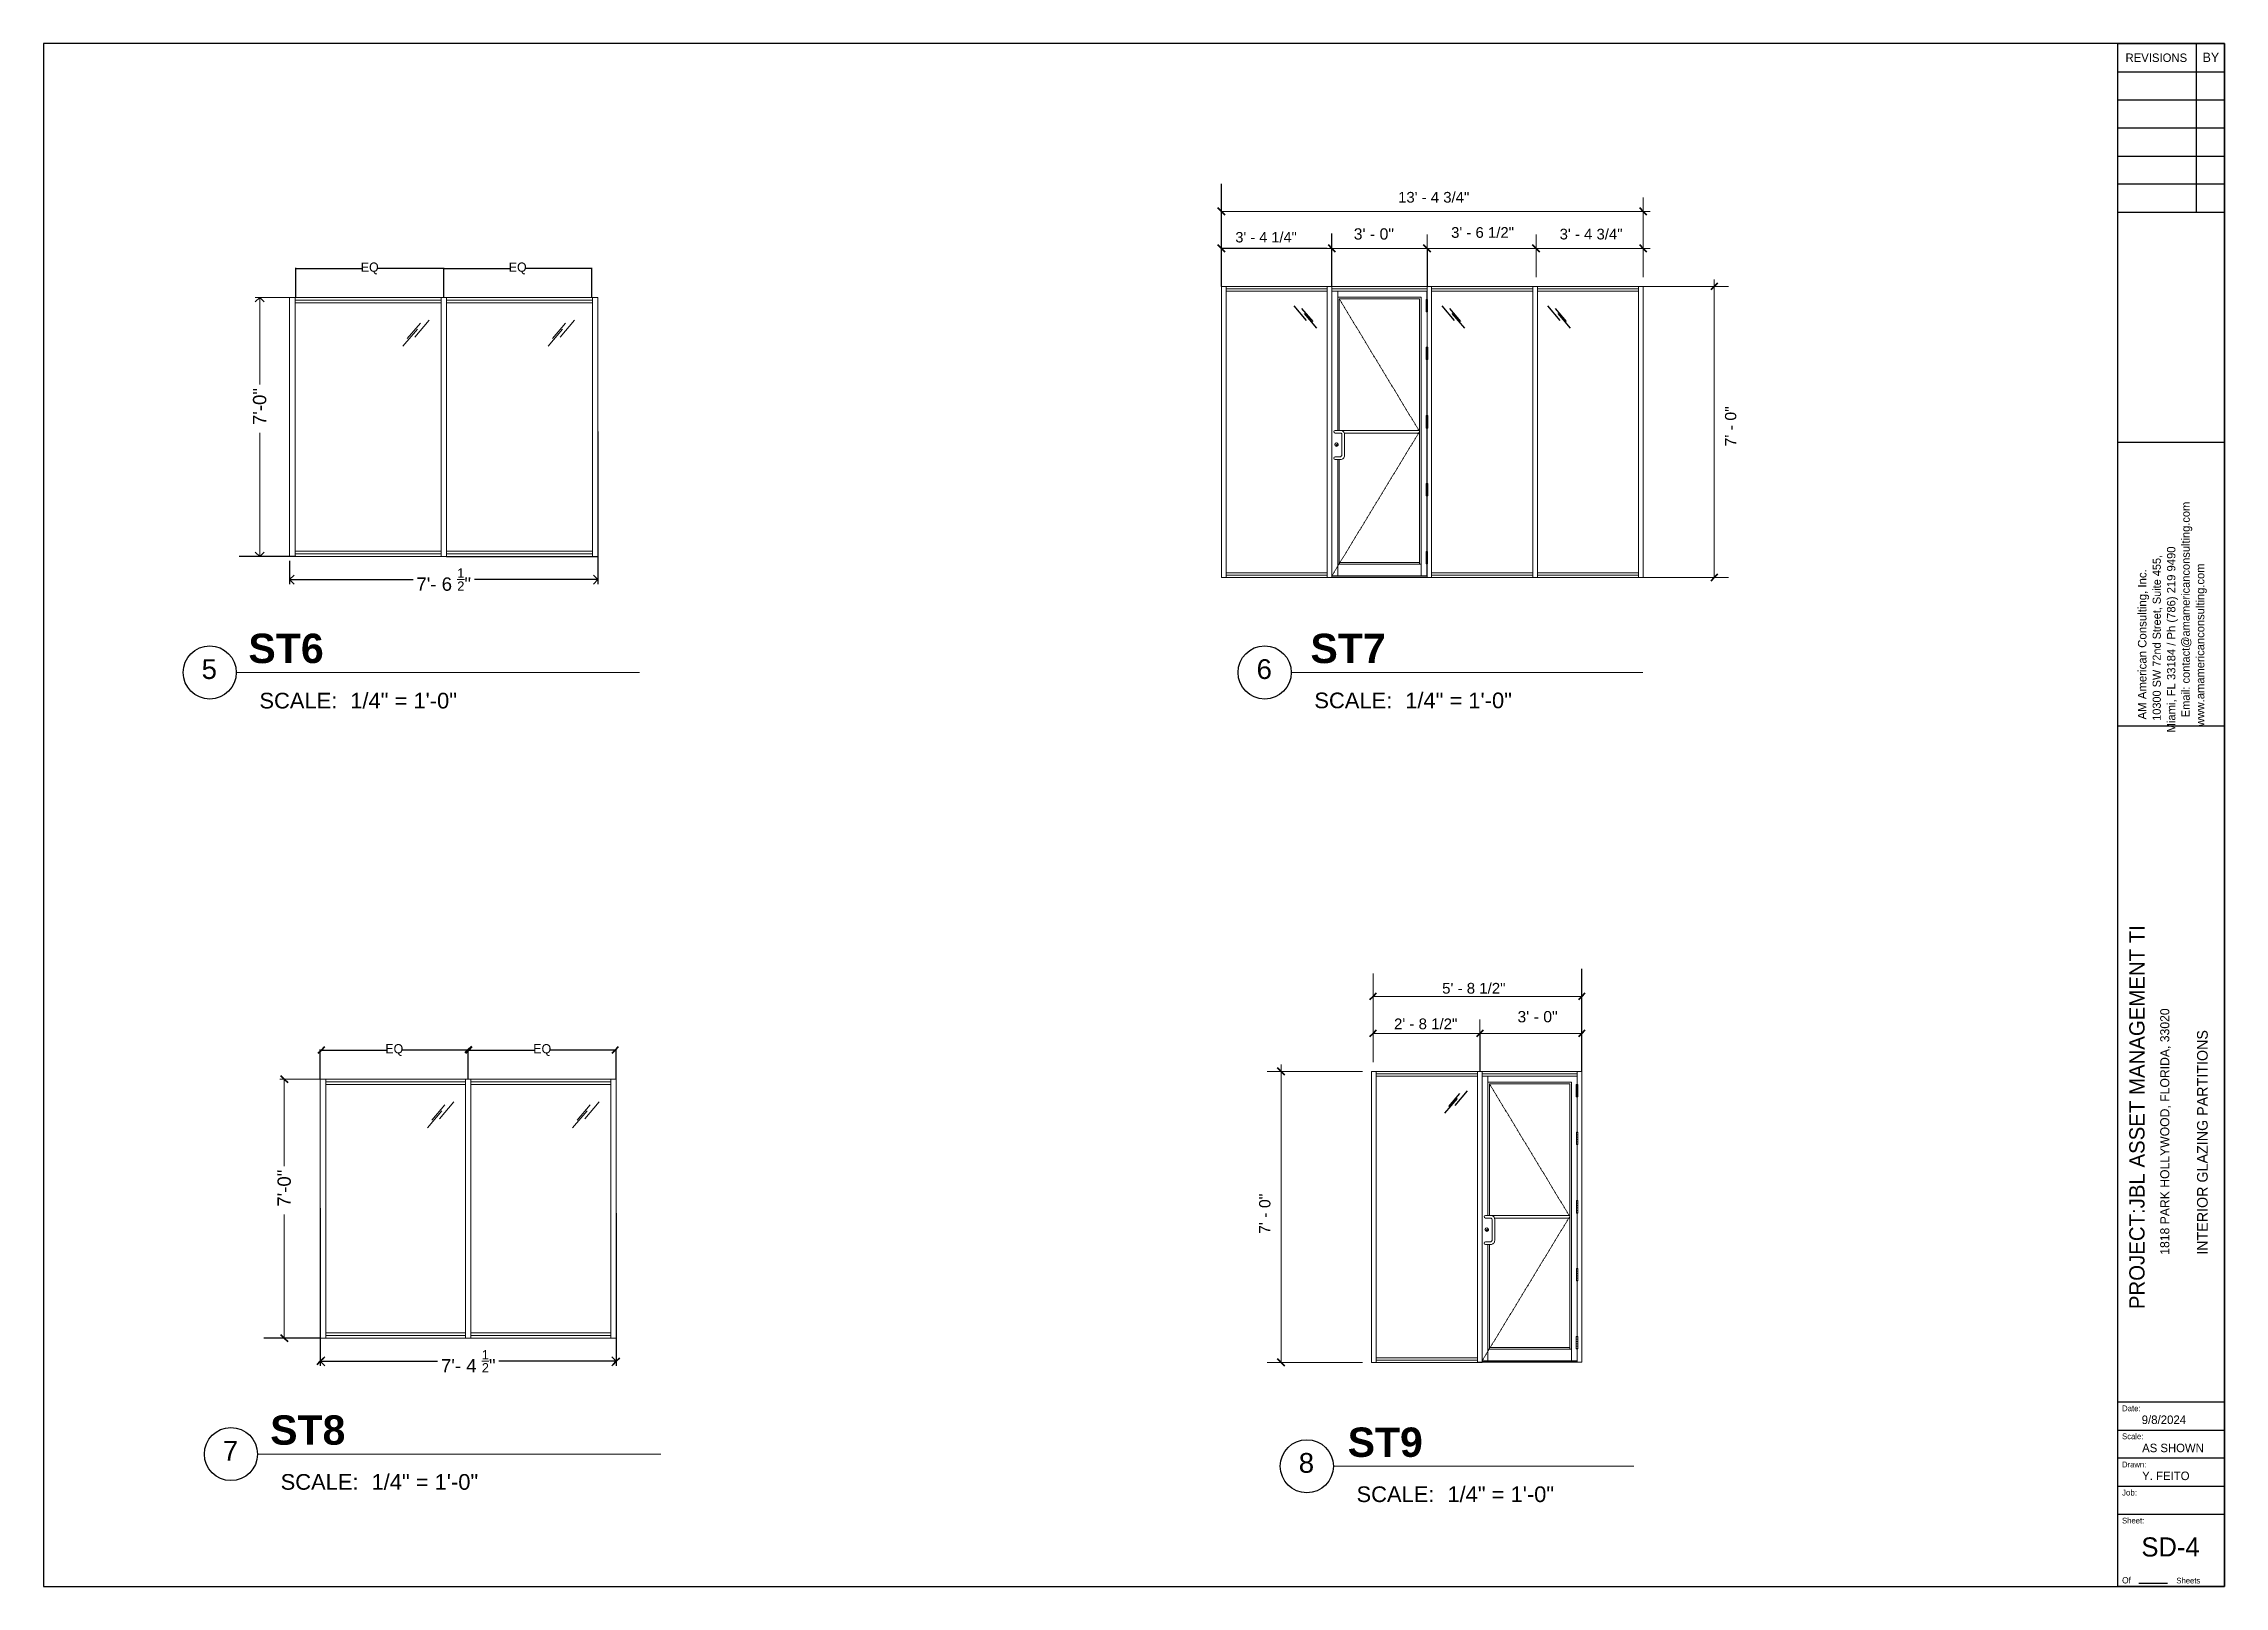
# Model space of a CAD drawing. Header units: inches. Extents: x -6061 to 13621, y -296 to 7483.
# Drawn here: x 8507 to 9214, y 4625 to 5125 of the extents above; entities that cross this region are included whole.
import ezdxf

# ---------------------------------------------------------------- set-up
doc = ezdxf.new("R2010")
doc.units = ezdxf.units.IN
doc.header["$MEASUREMENT"] = 0
doc.linetypes.add('HIDDEN', pattern=[0.375, 0.25, -0.125])
doc.layers.get('0').update_dxf_attribs({"linetype": 'CONTINUOUS'})
doc.layers.get('Defpoints').update_dxf_attribs({"color": 6, "linetype": 'CONTINUOUS', "lineweight": 15})
doc.styles.add('Arial$001H0', font='arial.ttf')
doc.styles.add('Arial$101H0', font='arialbd.ttf')
doc.styles.add('CIDFont+F1$001H0', font='')
doc.styles.add('CIDFont+F2$001H0', font='')
doc.styles.add('stylus', font='arial.ttf')
doc.styles.get('CIDFont+F1$001H0').set_extended_font_data('CIDFont+F1')
doc.styles.get('CIDFont+F2$001H0').set_extended_font_data('CIDFont+F2')
doc.dimstyles.new('_AA -Arch$0', dxfattribs={"dimtxt": 0.08, "dimasz": 0.1, "dimexe": 0.05, "dimexo": 0.1, "dimgap": 0.03, "dimtad": 1, "dimdec": 4, "dimzin": 3, "dimdsep": 46, "dimlunit": 5, "dimtxsty": 'stylus', "dimblk": 'ARCHTICK', "dimcen": 0.084, "dimclrd": 256, "dimclre": 256, "dimclrt": 7, "dimazin": 2, "dimtfac": 0.9, "dimtdec": 4, "dimtmove": 0, "dimatfit": 2, "dimfxl": 0.8, "dimfrac": 1, "dimtzin": 11, "dimarcsym": 0})
doc.dimstyles.get("Standard").update_dxf_attribs({"dimtxt": 0.18, "dimasz": 0.18, "dimexe": 0.18, "dimexo": 0.0625, "dimgap": 0.0625, "dimtad": 0, "dimtih": 1, "dimtoh": 1, "dimdec": 4, "dimzin": 0, "dimdsep": 46, "dimtxsty": 'Standard', "dimcen": 0.09, "dimadec": 0, "dimazin": 0, "dimtfac": 1, "dimtdec": 4, "dimtofl": 0, "dimtmove": 0, "dimatfit": 3, "dimfxl": 1, "dimtolj": 1, "dimtzin": 0, "dimlwd": -1, "dimlwe": -1, "dimarcsym": 0})

msp = doc.modelspace()

# ---------------------------------------------------------------- texts
at = {"color": 7, "true_color": 0x000007}
for s, height, style, p in [('REVISIONS', 2.745462, 'CIDFont+F1$001H0', (9182.24589, 5119.54394)), ('BY', 3.001664, 'CIDFont+F1$001H0', (9207.26615, 5119.54394)), ('13\' - 4 3/4"', 3.4665915, 'Arial$001H0', (8946.26017, 5073.92283)), ('3\' - 0"', 3.667117, 'Arial$001H0', (8931.87614, 5061.92339)), ('3\' - 6 1/2"', 3.4665915, 'Arial$001H0', (8963.45879, 5062.5007)), ('3\' - 4 3/4"', 3.4665915, 'Arial$001H0', (8998.66425, 5061.97014)), ('3\' - 4 1/4"', 3.3844646, 'Arial$001H0', (8893.47219, 5060.99859)), ('ST6', 9.540393, 'Arial$101H0', (8573.29229, 4924.56666)), ('ST7', 9.52052, 'Arial$101H0', (8917.83519, 4924.56666)), ('5', 6.40061, 'Arial$001H0', (8558.12506, 4919.41363)), ('6', 6.40061, 'Arial$001H0', (8900.35601, 4919.41363)), ('SCALE:', 5.086183, 'Arial$001H0', (8576.87051, 4909.84926)), ('1/4" = 1\'-0"', 5.0830544, 'Arial$001H0', (8606.34381, 4909.84926)), ('SCALE:', 5.086183, 'Arial$001H0', (8919.10167, 4909.91002)), ('1/4" = 1\'-0"', 5.0830544, 'Arial$001H0', (8948.57497, 4909.91002)), ('5\' - 8 1/2"', 3.4905041, 'Arial$001H0', (8960.55509, 4817.35)), ('3\' - 0"', 3.667117, 'Arial$001H0', (8984.98465, 4808.05313)), ('2\' - 8 1/2"', 3.4905041, 'Arial$001H0', (8944.94179, 4805.79791)), ('Date:', 1.885676, 'CIDFont+F1$001H0', (9181.11689, 4681.88696)), ('ST8', 9.52052, 'Arial$101H0', (8580.36901, 4671.04555)), ('ST9', 9.52052, 'Arial$101H0', (8929.89526, 4667.1003)), ('9/8/2024', 2.76745, 'CIDFont+F1$001H0', (9187.48754, 4677.75746)), ('7', 6.40061, 'Arial$001H0', (8565.01233, 4665.89252)), ('Scale:', 1.867076, 'CIDFont+F1$001H0', (9181.11689, 4672.83219)), ('AS SHOWN', 2.746002, 'CIDFont+F1$001H0', (9187.64579, 4668.62432)), ('8', 6.40061, 'Arial$001H0', (8914.0389, 4661.94727)), ('Drawn:', 1.858902, 'CIDFont+F1$001H0', (9181.11689, 4663.69799)), ('Y. FEITO', 2.758454, 'CIDFont+F1$001H0', (9187.64579, 4659.56935)), ('SCALE:', 5.086183, 'Arial$001H0', (8583.75786, 4656.43857)), ('1/4" = 1\'-0"', 5.0830544, 'Arial$001H0', (8613.23115, 4656.43857)), ('SCALE:', 5.086183, 'Arial$001H0', (8932.78456, 4652.44366)), ('1/4" = 1\'-0"', 5.0830544, 'Arial$001H0', (8962.25786, 4652.44366)), ('Job:', 1.920118, 'CIDFont+F1$001H0', (9181.11689, 4654.5638)), ('Sheet:', 1.863512, 'CIDFont+F1$001H0', (9181.11689, 4645.50903)), ('SD-4', 6.197286, 'CIDFont+F1$001H0', (9187.40065, 4634.78733)), ('Of', 2.05, 'CIDFont+F1$001H0', (9181.11689, 4626.04923)), ('Sheets', 1.85793, 'CIDFont+F1$001H0', (9198.74999, 4626.04923))]:
    msp.add_text(s, height=height, dxfattribs=dict(at, style=style)).set_placement(p)
for s, height, style, p in [('7\' - 0"', 3.667117, 'Arial$001H0', (9055.97658, 4994.83027)), ('PROJECT:JBL ASSET MANAGEMENT TI', 4.9446233, 'CIDFont+F1$001H0', (9188.41489, 4715.02268)), ('1818 PARK HOLLYWOOD, FLORIDA, 33020', 2.954715, 'CIDFont+F1$001H0', (9196.4576, 4732.64291)), ('INTERIOR GLAZING PARTITIONS', 3.4665729, 'CIDFont+F1$001H0', (9208.91168, 4732.63978)), ('7\' - 0"', 3.667117, 'Arial$001H0', (8904.84521, 4739.41929))]:
    msp.add_text(s, height=height, rotation=90, dxfattribs=dict(at, style=style)).set_placement(p)
at = {"color": 146, "true_color": 0x105689, "style": 'CIDFont+F2$001H0'}
for s, height, p in [('Email: contact@amamericanconsulting.com', 2.6856395, (9203.0812, 4906.98903)), ('          10300 SW 72nd Street, Suite 455,', 2.6511926, (9193.6954, 4895.99888)), ('      Miami, FL 33184 / Ph (786) 219 9490', 2.7228606, (9198.4235, 4895.99888)), ('          AM American Consulting, Inc.', 2.766954, (9189.03892, 4895.99888)), ('        www.amamericanconsulting.com', 2.7028453, (9207.8068, 4895.99888))]:
    msp.add_text(s, height=height, rotation=90, dxfattribs=at).set_placement(p)
at = {"lineweight": 5, "char_height": 4.32, "attachment_point": 5, "rotation": 90, "style": 'stylus'}
for insert in [(8576.95907, 5007.76988), (8584.91955, 4754.24877)]:
    msp.add_mtext('7\'-0"', dxfattribs=dict(at, insert=insert))

# ---------------------------------------------------------------- blocks, each defined once
blk = doc.blocks.new('_Open90')
at = {"color": 0, "linetype": 'ByBlock', "lineweight": -2}
for p, q in [((0, 0), (-1, 0)), ((-0.5, 0.5), (0, 0)), ((0, 0), (-0.5, -0.5))]:
    blk.add_line(p, q, dxfattribs=at)
blk = doc.blocks.new('*D96')
at = {"linetype": 'ByBlock', "lineweight": -2, "transparency": 16777216}
for p, q in [((8596.62, 4747.78), (8596.62, 4696.67)), ((8692.62, 4746.17), (8692.62, 4696.67)), ((8599.5, 4698.11), (8634.68, 4698.11)), ((8689.74, 4698.11), (8654.57, 4698.11))]:
    blk.add_line(p, q, dxfattribs=at)
at = {"layer": 'Defpoints', "color": 0, "transparency": 16777216}
for p in [(8596.62, 4749.22), (8692.62, 4747.61), (8692.62, 4698.11)]:
    blk.add_point(p, dxfattribs=at)
at = {"lineweight": -2, "transparency": 16777216, "xscale": 2.88, "yscale": 2.88, "zscale": 2.88, "rotation": 180}
blk.add_blockref('_Open90', (8596.62, 4698.11), dxfattribs=at)
at = {"lineweight": -2, "transparency": 16777216, "xscale": 2.88, "yscale": 2.88, "zscale": 2.88}
blk.add_blockref('_Open90', (8692.62, 4698.11), dxfattribs=at)
at = {"color": 7, "lineweight": 5, "transparency": 16777216, "insert": (8644.62, 4698.11), "char_height": 4.32, "attachment_point": 5, "style": 'stylus'}
blk.add_mtext('7\'- 4 {\\H0.7x;\\S1/2;}"', dxfattribs=at)
blk = doc.blocks.new('_CLOSEDFILLED')
at = {"color": 0, "lineweight": -2, "true_color": 0x000000}
blk.add_line((-1, 0), (-2, 0), dxfattribs=at)
blk.add_solid([(-1, 0.2), (0, 0), (-1, 0.2), (-1, -0.2)], dxfattribs=at)
blk = doc.blocks.new('*D86')
at = {"color": 0, "transparency": 16777216}
for p, q in [((8596.62, 4789.68), (8596.62, 4799.24)), ((8596.8, 4799.06), (8618.06, 4799.06)), ((8644.44, 4799.06), (8623.19, 4799.06)), ((8644.62, 4789.68), (8644.62, 4799.24))]:
    blk.add_line(p, q, dxfattribs=at)
at = {"layer": 'Defpoints', "color": 0, "transparency": 16777216}
for p in [(8644.62, 4799.06), (8596.62, 4789.61), (8644.62, 4789.61)]:
    blk.add_point(p, dxfattribs=at)
at = {"color": 0, "transparency": 16777216, "xscale": 0.18, "yscale": 0.18, "zscale": 0.18, "rotation": 180}
blk.add_blockref('_CLOSEDFILLED', (8596.62, 4799.06), dxfattribs=at)
at = {"color": 0, "transparency": 16777216, "xscale": 0.18, "yscale": 0.18, "zscale": 0.18}
blk.add_blockref('_CLOSEDFILLED', (8644.62, 4799.06), dxfattribs=at)
at = {"color": 0, "lineweight": 5, "transparency": 16777216, "insert": (8620.62, 4799.06), "char_height": 3, "attachment_point": 5}
blk.add_mtext('EQ', dxfattribs=at)
blk = doc.blocks.new('*D87')
at = {"color": 0, "transparency": 16777216}
for p, q in [((8644.62, 4789.68), (8644.62, 4799.24)), ((8644.8, 4799.06), (8666.06, 4799.06)), ((8692.44, 4799.06), (8671.19, 4799.06)), ((8692.62, 4789.68), (8692.62, 4799.24))]:
    blk.add_line(p, q, dxfattribs=at)
at = {"layer": 'Defpoints', "color": 0, "transparency": 16777216}
for p in [(8692.62, 4799.06), (8644.62, 4789.61), (8692.62, 4789.61)]:
    blk.add_point(p, dxfattribs=at)
at = {"color": 0, "transparency": 16777216, "xscale": 0.18, "yscale": 0.18, "zscale": 0.18, "rotation": 180}
blk.add_blockref('_CLOSEDFILLED', (8644.62, 4799.06), dxfattribs=at)
at = {"color": 0, "transparency": 16777216, "xscale": 0.18, "yscale": 0.18, "zscale": 0.18}
blk.add_blockref('_CLOSEDFILLED', (8692.62, 4799.06), dxfattribs=at)
at = {"color": 0, "lineweight": 5, "transparency": 16777216, "insert": (8668.62, 4799.06), "char_height": 3, "attachment_point": 5}
blk.add_mtext('EQ', dxfattribs=at)
blk = doc.blocks.new('*D97')
at = {"linetype": 'ByBlock', "lineweight": -2, "transparency": 16777216}
for p, q in [((8686.66, 4999.69), (8686.66, 4950.19)), ((8586.66, 4957.68), (8586.66, 4950.19)), ((8589.54, 4951.63), (8626.72, 4951.63)), ((8683.78, 4951.63), (8646.61, 4951.63))]:
    blk.add_line(p, q, dxfattribs=at)
at = {"layer": 'Defpoints', "color": 0, "transparency": 16777216}
for p in [(8686.66, 5001.13), (8586.66, 4959.12), (8686.66, 4951.63)]:
    blk.add_point(p, dxfattribs=at)
at = {"lineweight": -2, "transparency": 16777216, "xscale": 2.88, "yscale": 2.88, "zscale": 2.88, "rotation": 180}
blk.add_blockref('_Open90', (8586.66, 4951.63), dxfattribs=at)
at = {"lineweight": -2, "transparency": 16777216, "xscale": 2.88, "yscale": 2.88, "zscale": 2.88}
blk.add_blockref('_Open90', (8686.66, 4951.63), dxfattribs=at)
at = {"color": 7, "lineweight": 5, "transparency": 16777216, "insert": (8636.66, 4951.63), "char_height": 4.32, "attachment_point": 5, "style": 'stylus'}
blk.add_mtext('7\'- 6 {\\H0.7x;\\S1/2;}"', dxfattribs=at)
blk = doc.blocks.new('*D88')
at = {"color": 0, "transparency": 16777216}
for p, q in [((8588.66, 5043.2), (8588.66, 5052.76)), ((8588.84, 5052.58), (8610.1, 5052.58)), ((8636.48, 5052.58), (8615.23, 5052.58)), ((8636.66, 5043.2), (8636.66, 5052.76))]:
    blk.add_line(p, q, dxfattribs=at)
at = {"layer": 'Defpoints', "color": 0, "transparency": 16777216}
for p in [(8636.66, 5052.58), (8588.66, 5043.13), (8636.66, 5043.13)]:
    blk.add_point(p, dxfattribs=at)
at = {"color": 0, "transparency": 16777216, "xscale": 0.18, "yscale": 0.18, "zscale": 0.18, "rotation": 180}
blk.add_blockref('_CLOSEDFILLED', (8588.66, 5052.58), dxfattribs=at)
at = {"color": 0, "transparency": 16777216, "xscale": 0.18, "yscale": 0.18, "zscale": 0.18}
blk.add_blockref('_CLOSEDFILLED', (8636.66, 5052.58), dxfattribs=at)
at = {"color": 0, "lineweight": 5, "transparency": 16777216, "insert": (8612.66, 5052.58), "char_height": 3, "attachment_point": 5}
blk.add_mtext('EQ', dxfattribs=at)
blk = doc.blocks.new('*D89')
at = {"color": 0, "transparency": 16777216}
for p, q in [((8636.66, 5043.2), (8636.66, 5052.76)), ((8636.84, 5052.58), (8658.1, 5052.58)), ((8684.48, 5052.58), (8663.23, 5052.58)), ((8684.66, 5043.2), (8684.66, 5052.76))]:
    blk.add_line(p, q, dxfattribs=at)
at = {"layer": 'Defpoints', "color": 0, "transparency": 16777216}
for p in [(8684.66, 5052.58), (8636.66, 5043.13), (8684.66, 5043.13)]:
    blk.add_point(p, dxfattribs=at)
at = {"color": 0, "transparency": 16777216, "xscale": 0.18, "yscale": 0.18, "zscale": 0.18, "rotation": 180}
blk.add_blockref('_CLOSEDFILLED', (8636.66, 5052.58), dxfattribs=at)
at = {"color": 0, "transparency": 16777216, "xscale": 0.18, "yscale": 0.18, "zscale": 0.18}
blk.add_blockref('_CLOSEDFILLED', (8684.66, 5052.58), dxfattribs=at)
at = {"color": 0, "lineweight": 5, "transparency": 16777216, "insert": (8660.66, 5052.58), "char_height": 3, "attachment_point": 5}
blk.add_mtext('EQ', dxfattribs=at)
blk = doc.blocks.new('dr')
at = {"lineweight": 5}
for p, q in [((9243.27, 4083.86), (9277.15, 4083.86)), ((9243.27, 4083.86), (9243.27, 3989.51)), ((9244.77, 4083.86), (9244.77, 3989.51)), ((9244.77, 4082.36), (9275.65, 4082.36)), ((9244.77, 4082.36), (9275.65, 4082.36)), ((9247.19, 4079.82), (9247.19, 4037.17)), ((9275.86, 4079.65), (9275.35, 4079.65)), ((9275.86, 4079.65), (9275.86, 4075.62)), ((9275.9, 4064.2), (9275.38, 4064.2)), ((9275.9, 4064.2), (9275.9, 4060.17)), ((9275.9, 4041.97), (9275.38, 4041.97)), ((9275.9, 4041.97), (9275.9, 4037.94)), ((9275.9, 4019.95), (9275.38, 4019.95)), ((9275.9, 4019.95), (9275.9, 4015.91)), ((9275.86, 3997.92), (9275.35, 3997.92)), ((9275.86, 3997.92), (9275.86, 3993.89)), ((9277.15, 3989.51), (9243.27, 3989.51)), ((9275.65, 3989.94), (9244.77, 3989.94))]:
    blk.add_line(p, q, dxfattribs=at)
at = {"color": 8, "lineweight": 5}
blk.add_line((9275.65, 4083.11), (9244.77, 4083.11), dxfattribs=at)
at = {"lineweight": 5, "extrusion": (0, 1, 0)}
for p, q in [((9244.8, 4082.29), (9275.62, 4082.29)), ((9246.68, 4037.17), (9246.68, 4082.29)), ((9275.62, 4079.65), (9275.62, 4082.29)), ((9275.65, 4064), (9275.65, 4083.86)), ((9277.15, 3989.51), (9277.15, 4083.86)), ((9246.68, 4080.36), (9273.75, 4080.36)), ((9247.19, 4079.82), (9273.23, 4079.82)), ((9273.23, 3993.8), (9273.23, 4079.82)), ((9273.75, 3990), (9273.75, 4080.36)), ((9275.35, 4079.57), (9275.86, 4079.57)), ((9275.35, 4078.8), (9275.86, 4078.8)), ((9275.86, 4078.02), (9275.35, 4078.02)), ((9275.86, 4077.25), (9275.35, 4077.25)), ((9275.86, 4076.48), (9275.35, 4076.48)), ((9275.35, 4075.71), (9275.86, 4075.71)), ((9244.8, 3990), (9244.8, 4066.64)), ((9275.38, 4064.12), (9275.9, 4064.12)), ((9275.38, 4063.35), (9275.9, 4063.35)), ((9275.9, 4062.57), (9275.38, 4062.57)), ((9275.9, 4061.8), (9275.38, 4061.8)), ((9275.9, 4061.03), (9275.38, 4061.03)), ((9275.38, 4060.26), (9275.9, 4060.26)), ((9275.62, 4041.97), (9275.62, 4059.97)), ((9275.65, 4041.97), (9275.65, 4059.97)), ((9275.38, 4041.89), (9275.9, 4041.89)), ((9275.38, 4041.12), (9275.9, 4041.12)), ((9275.9, 4040.34), (9275.38, 4040.34)), ((9275.9, 4039.57), (9275.38, 4039.57)), ((9275.9, 4038.8), (9275.38, 4038.8)), ((9275.38, 4038.03), (9275.9, 4038.03)), ((9275.62, 4019.95), (9275.62, 4037.94)), ((9275.65, 4019.95), (9275.65, 4037.94)), ((9246.68, 3990), (9246.68, 4027.73)), ((9247.19, 3993.8), (9247.19, 4027.73)), ((9275.38, 4019.86), (9275.9, 4019.86)), ((9275.38, 4019.09), (9275.9, 4019.09)), ((9275.9, 4018.32), (9275.38, 4018.32)), ((9275.9, 4017.54), (9275.38, 4017.54)), ((9275.9, 4016.77), (9275.38, 4016.77)), ((9275.38, 4016), (9275.9, 4016)), ((9275.62, 3997.92), (9275.62, 4015.91)), ((9275.65, 3997.92), (9275.65, 4015.91)), ((9275.35, 3997.83), (9275.86, 3997.83)), ((9246.68, 3993.8), (9273.75, 3993.8)), ((9247.19, 3994.34), (9273.23, 3994.34)), ((9271.11, 3993.85), (9271.11, 3993.85)), ((9275.86, 3997.06), (9275.35, 3997.06)), ((9275.86, 3996.29), (9275.35, 3996.29)), ((9275.86, 3995.52), (9275.35, 3995.52)), ((9275.35, 3994.74), (9275.86, 3994.74)), ((9275.35, 3993.97), (9275.86, 3993.97)), ((9275.62, 3990), (9275.62, 3993.89)), ((9275.65, 3989.51), (9275.65, 3993.89)), ((9244.8, 3990), (9275.62, 3990))]:
    blk.add_line(p, q, dxfattribs=at)
at = {"color": 251, "linetype": 'HIDDEN', "lineweight": 5, "true_color": 0x636466}
for q in [(9247.19, 4079.82), (9244.8, 3990)]:
    blk.add_line((9273.23, 4036.81), q, dxfattribs=at)
at = {"color": 1, "lineweight": 5}
for p, q in [((9247.59, 4037.17), (9273.23, 4037.17)), ((9248.8, 4036.31), (9273.23, 4036.31))]:
    blk.add_line(p, q, dxfattribs=at)
at = {"lineweight": 5}
blk.add_lwpolyline([(9244.77, 3989.51), (9243.27, 3989.51), (9243.27, 4083.86), (9244.77, 4083.86)], close=True, dxfattribs=at)
for points in [[(9275.86, 4075.62), (9275.35, 4075.62), (9275.35, 4079.65)], [(9275.9, 4060.17), (9275.38, 4060.17), (9275.38, 4064.2)], [(9275.9, 4037.94), (9275.38, 4037.94), (9275.38, 4041.97)], [(9275.9, 4015.91), (9275.38, 4015.91), (9275.38, 4019.95)], [(9275.86, 3993.89), (9275.35, 3993.89), (9275.35, 3997.92)]]:
    blk.add_lwpolyline(points, dxfattribs=at)
at = {"color": 1, "lineweight": 5}
blk.add_lwpolyline([(9247.59, 4037.17), (9245.87, 4037.17, 1), (9245.87, 4036.31), (9247.59, 4036.31, -0.414214), (9248.02, 4035.88), (9248.02, 4029.02), (9247.59, 4028.59), (9245.87, 4028.59, 1), (9245.87, 4027.73), (9247.59, 4027.73, 0.414214), (9248.88, 4029.02), (9248.88, 4035.88, 0.414214)], format="xyb", close=True, dxfattribs=at)
at = {"lineweight": 5}
blk.add_polyline3d([(9246.79, 4032.53, 0), (9246.75, 4032.53, 0), (9246.75, 4032.27, 0), (9246.79, 4032.27, 0)], close=True, dxfattribs=at)
for centre, radius in [((9246.28, 4032.57), 0.585), ((9246.28, 4032.57), 0.544), ((9246.28, 4032.38), 0.187)]:
    blk.add_circle(centre, radius, dxfattribs=at)
for centre, start, end in [((9246.27, 4032.36), 104.39871, 255.60129), ((9246.77, 4032.36), 284.39871, 75.60129)]:
    blk.add_arc(centre, 0.0788, start, end, dxfattribs=at)

# ---------------------------------------------------------------- dimensions: what is measured, and where the dimension line sits
at = {"lineweight": 5}
for base, p1, p2, text, dimstyle, override, picture, middle in [((8636.66351, 5052.5828), (8588.66351, 5043.13374), (8636.66351, 5043.13373), 'EQ', 'Standard', {"dimtxt": 3, "dimzin": 8, "dimtdec": 2, "dimtofl": 1, "dimtolj": 0, "dimtzin": 8}, '*D88', (8612.66351, 5052.5828)), ((8684.66351, 5052.58278), (8636.66351, 5043.13373), (8684.66351, 5043.13371), 'EQ', 'Standard', {"dimtxt": 3, "dimzin": 8, "dimtdec": 2, "dimtofl": 1, "dimtolj": 0, "dimtzin": 8}, '*D89', (8660.66351, 5052.58278)), ((8686.66347, 4951.63045), (8586.66351, 4959.11884), (8686.66347, 5001.12625), '7\'- 6 {\\H0.7x;\\S1/2;}"', '_AA -Arch$0', {"dimtxt": 0.09, "dimasz": 0.06, "dimexe": 0.03, "dimexo": 0.03, "dimtad": 0, "dimpost": '"', "dimblk1": 'Open90', "dimblk2": 'Open90', "dimsah": 1}, '*D97', (8636.66349, 4951.63045)), ((8644.624, 4799.06169), (8596.624, 4789.61264), (8644.624, 4789.61262), 'EQ', 'Standard', {"dimtxt": 3, "dimzin": 8, "dimtdec": 2, "dimtofl": 1, "dimtolj": 0, "dimtzin": 8}, '*D86', (8620.624, 4799.06169)), ((8692.624, 4799.06168), (8644.624, 4789.61262), (8692.624, 4789.6126), 'EQ', 'Standard', {"dimtxt": 3, "dimzin": 8, "dimtdec": 2, "dimtofl": 1, "dimtolj": 0, "dimtzin": 8}, '*D87', (8668.624, 4799.06168)), ((8692.62395, 4698.10934), (8596.624, 4749.21769), (8692.62395, 4747.60514), '7\'- 4 {\\H0.7x;\\S1/2;}"', '_AA -Arch$0', {"dimtxt": 0.09, "dimasz": 0.06, "dimexe": 0.03, "dimexo": 0.03, "dimtad": 0, "dimpost": '"', "dimblk1": 'Open90', "dimblk2": 'Open90', "dimsah": 1}, '*D96', (8644.62398, 4698.10934))]:
    dim = msp.add_linear_dim(base=base, p1=p1, p2=p2, text=text, dimstyle=dimstyle, override=override, dxfattribs=at)
    dim.commit()
    dim.dimension.update_dxf_attribs({"geometry": picture, "text_midpoint": middle})

# ---------------------------------------------------------------- linework, layer by layer
at = {"color": 7, "linetype": 'Continuous', "lineweight": 25, "true_color": 0x000007}
for p, q in [((9179.68701, 5125.49109), (9214.31752, 5125.49109)), ((9179.68701, 5125.49106), (9179.68701, 4625.09609)), ((9205.18331, 5125.49106), (9205.18331, 5070.84477)), ((9179.68701, 5116.35689), (9214.31752, 5116.35689)), ((9179.68701, 5107.2227), (9214.31752, 5107.2227)), ((9179.68701, 5098.16793), (9214.31752, 5098.16793)), ((9179.68701, 5089.03374), (9214.31752, 5089.03374)), ((9179.68701, 5079.97897), (9214.31752, 5079.97897)), ((9179.68701, 5070.84477), (9214.31752, 5070.84477)), ((9179.68701, 4996.2621), (9214.31752, 4996.2621)), ((9179.68701, 4996.2621), (9214.31752, 4996.2621)), ((9179.68701, 4904.20531), (9214.31752, 4904.20531)), ((9214.31752, 4684.82578), (9179.68701, 4684.82578)), ((9214.31752, 4675.69159), (9179.68701, 4675.69159)), ((9214.31752, 4666.63682), (9179.68701, 4666.63682)), ((9214.31752, 4657.50263), (9179.68701, 4657.50263)), ((9214.31752, 4648.44786), (9179.68701, 4648.44786)), ((9186.5178, 4626.12865), (9195.89028, 4626.12865))]:
    msp.add_line(p, q, dxfattribs=at)
for p, q in [((8888.95615, 5065.25722), (8888.95615, 5079.99392)), ((8888.95615, 5046.72898), (8888.95615, 5065.25722)), ((8923.26599, 5059.06291), (8888.95615, 5059.06291)), ((8924.76706, 5046.72897), (8924.76706, 5063.92093)), ((8955.64592, 5059.06291), (8955.64592, 5046.72897)), ((8588.66351, 4959.11884), (8570.35415, 4959.11884)), ((8637.53847, 4959.11881), (8686.66344, 4959.11879)), ((9005.87339, 4810.64345), (9005.87339, 4825.38015)), ((8972.81119, 4804.44915), (8972.81119, 4792.11521)), ((9005.87339, 4792.11521), (9005.87339, 4810.64345)), ((8596.624, 4705.59774), (8578.31463, 4705.59774))]:
    msp.add_line(p, q)
at = {"color": 7, "linetype": 'Continuous', "lineweight": 9, "true_color": 0x000007}
for p, q in [((9025.76666, 5071.07649), (9025.76666, 5075.56155)), ((9028.00919, 5071.07649), (8888.95616, 5071.07649)), ((9025.76666, 5071.07649), (9025.76666, 5049.69232)), ((8958.57073, 5059.06291), (8923.26599, 5059.06291)), ((8991.00738, 5059.06291), (8954.08566, 5059.06291)), ((8955.64592, 5059.06291), (8955.64592, 5063.54798)), ((8955.64592, 5059.06291), (8955.64592, 5063.54798)), ((8991.00738, 5059.06291), (8991.00738, 5063.54798)), ((8991.00738, 5059.06291), (8991.00738, 5049.69232)), ((9028.00919, 5059.06291), (8991.00738, 5059.06291)), ((9025.76666, 5059.06291), (9025.76666, 5063.54798)), ((9025.76666, 5059.06291), (9025.76666, 5049.69232)), ((9048.83272, 5046.72897), (9025.76666, 5046.72897)), ((9048.83272, 5048.97151), (9048.83272, 4952.38237)), ((9048.83272, 5046.72897), (9053.39788, 5046.72897)), ((9048.83272, 4952.37691), (9025.76666, 4952.37691)), ((9048.83272, 4952.37691), (9053.39788, 4952.37691)), ((8569.36664, 4921.52333), (8700.15443, 4921.52333)), ((8911.59759, 4921.52333), (9025.65819, 4921.52333)), ((8938.13201, 4804.44915), (8938.13201, 4823.83642)), ((8938.13201, 4804.44915), (8938.13201, 4795.07856)), ((8938.13201, 4804.44915), (8975.05373, 4804.44915)), ((8970.56866, 4804.44915), (9005.87339, 4804.44915)), ((8972.81119, 4804.44915), (8972.81119, 4808.93421)), ((8972.81119, 4804.44915), (8972.81119, 4808.93421)), ((8908.28936, 4792.11522), (8903.80429, 4792.11522)), ((8908.28936, 4794.35775), (8908.28936, 4697.76314)), ((8908.28936, 4792.11522), (8934.71922, 4792.11522)), ((8908.28936, 4697.76314), (8903.80429, 4697.76314)), ((8908.28936, 4697.76314), (8934.71922, 4697.76314)), ((8576.25392, 4668.00222), (8707.0417, 4668.00222)), ((8925.28048, 4664.05697), (9022.72138, 4664.05697))]:
    msp.add_line(p, q, dxfattribs=at)
at = {"color": 7, "linetype": 'Continuous', "lineweight": 40, "true_color": 0x000007}
for p, q in [((8888.95615, 5071.0765), (8887.83489, 5072.19776)), ((8888.95615, 5071.0765), (8890.07742, 5069.95523)), ((9025.76666, 5071.07649), (9024.64539, 5072.19775)), ((9025.76666, 5071.07649), (9026.88792, 5069.95522)), ((8888.95615, 5059.06291), (8887.83489, 5060.18418)), ((8888.95615, 5059.06291), (8890.07742, 5057.94164)), ((8924.76706, 5059.06291), (8923.64579, 5060.18418)), ((8924.76706, 5059.06291), (8923.64579, 5060.18418)), ((8924.76706, 5059.06291), (8923.64579, 5060.18418)), ((8924.76706, 5059.06291), (8925.88833, 5057.94164)), ((8924.76706, 5059.06291), (8925.88833, 5057.94164)), ((8924.76706, 5059.06291), (8925.88833, 5057.94164)), ((8955.64592, 5059.06291), (8954.52465, 5060.18418)), ((8955.64592, 5059.06291), (8954.52465, 5060.18418)), ((8955.64592, 5059.06291), (8956.76718, 5057.94164)), ((8955.64592, 5059.06291), (8956.76718, 5057.94164)), ((8991.00738, 5059.06291), (8989.88611, 5060.18418)), ((8991.00738, 5059.06291), (8992.12865, 5057.94164)), ((9025.76666, 5059.06291), (9024.64539, 5060.18418)), ((9025.76666, 5059.06291), (9026.88792, 5057.94164)), ((9048.83272, 5046.72897), (9047.71145, 5045.60771)), ((9048.83272, 5046.72897), (9049.95399, 5047.85024)), ((9048.83272, 4952.37691), (9047.71145, 4951.17555)), ((9048.83272, 4952.37691), (9049.95399, 4953.49817)), ((8938.13201, 4816.46272), (8937.01074, 4815.34145)), ((8938.13201, 4816.46272), (8939.25327, 4817.58399)), ((9005.87339, 4816.46272), (9004.75213, 4815.34145)), ((9005.87339, 4816.46272), (9006.99466, 4817.58399)), ((8938.13201, 4804.44915), (8937.01074, 4803.32788)), ((8938.13201, 4804.44915), (8939.25327, 4805.57041)), ((8972.81119, 4804.44915), (8971.68993, 4803.32788)), ((8972.81119, 4804.44915), (8971.68993, 4803.32788)), ((8972.81119, 4804.44915), (8973.93246, 4805.57041)), ((8972.81119, 4804.44915), (8973.93246, 4805.57041)), ((9005.87339, 4804.44915), (9004.75213, 4803.32788)), ((9005.87339, 4804.44915), (9006.99466, 4805.57041)), ((8596.984, 4799.06169), (8595.86273, 4797.94042)), ((8596.984, 4799.06169), (8598.10526, 4800.18296)), ((8644.624, 4799.24168), (8643.50273, 4798.12041)), ((8644.804, 4799.03168), (8643.68273, 4797.91041)), ((8644.624, 4799.24168), (8645.74526, 4800.36294)), ((8644.804, 4799.03168), (8645.92526, 4800.15294)), ((8692.264, 4799.06168), (8691.14273, 4797.94041)), ((8692.264, 4799.06168), (8693.38526, 4800.18294)), ((8584.91955, 4789.61229), (8583.79829, 4790.73356)), ((8584.91955, 4789.61229), (8586.04082, 4788.49102)), ((8908.28936, 4792.11522), (8907.16809, 4793.23649)), ((8908.28936, 4792.11522), (8909.41063, 4790.99395)), ((8584.91955, 4705.60496), (8583.79829, 4706.72623)), ((8584.91955, 4705.60496), (8586.04082, 4704.48369)), ((8596.624, 4698.10934), (8595.50273, 4696.98807)), ((8596.624, 4698.10934), (8597.74526, 4699.23061)), ((8692.62395, 4698.10934), (8691.50269, 4696.98807)), ((8692.62395, 4698.10934), (8693.74522, 4699.23061)), ((8908.28936, 4697.76314), (8907.16809, 4698.88441)), ((8908.28936, 4697.76314), (8909.41063, 4696.64187))]:
    msp.add_line(p, q, dxfattribs=at)
at = {"lineweight": 5}
for p, q in [((8888.95615, 5046.72899), (8888.95615, 4952.37691)), ((8923.266, 5045.22789), (8890.45721, 5045.22789)), ((8989.95576, 5045.22789), (8957.14697, 5045.22789)), ((8989.95576, 5046.72899), (8989.95576, 4952.37691)), ((9024.2656, 5045.22789), (8991.45681, 5045.22789)), ((8684.91351, 5043.1334), (8575.51907, 5043.1334)), ((8576.95907, 5040.2534), (8576.95907, 5014.93402)), ((8586.66351, 5043.13374), (8586.66351, 4959.11884)), ((8586.66351, 5043.1334), (8686.66349, 5043.13371)), ((8588.41351, 5043.13374), (8588.41351, 4959.11884)), ((8635.78854, 5042.25874), (8588.41351, 5042.25874)), ((8588.41351, 5041.38371), (8635.78854, 5041.38371)), ((8684.91351, 5042.25871), (8637.53848, 5042.25872)), ((8637.53848, 5041.38368), (8684.91351, 5041.38368)), ((8576.95907, 4962.00607), (8576.95907, 4999.21567)), ((8588.41351, 4960.86885), (8635.78854, 4960.86884)), ((8635.78854, 4959.99381), (8588.41351, 4959.99382)), ((8637.53848, 4960.86882), (8684.91351, 4960.86882)), ((8684.91351, 4959.99379), (8637.53848, 4959.99379)), ((8576.95907, 4959.12607), (8575.51907, 4959.12607)), ((8588.41351, 4959.11884), (8637.53847, 4959.11881)), ((8923.266, 4953.87797), (8890.45721, 4953.87797)), ((8923.26599, 4952.37691), (8890.45721, 4952.37691)), ((8989.95576, 4953.87797), (8957.14697, 4953.87797)), ((8989.95576, 4952.37691), (8957.14697, 4952.37691)), ((9024.2656, 4953.87797), (8991.45681, 4953.87797)), ((9024.2656, 4952.37691), (8991.45681, 4952.37691)), ((8692.624, 4789.61229), (8583.47955, 4789.61229)), ((8584.91955, 4789.61229), (8584.91955, 4761.41291)), ((8596.624, 4789.61264), (8596.624, 4708.82274)), ((8596.624, 4789.61264), (8692.624, 4789.6126)), ((8598.374, 4789.61263), (8598.374, 4705.59773)), ((8939.18363, 4792.11522), (8939.18363, 4697.76314)), ((8939.18363, 4790.61412), (8971.99242, 4790.61412)), ((8643.74902, 4788.73763), (8598.374, 4788.73764)), ((8598.374, 4787.8626), (8643.74902, 4787.8626)), ((8690.874, 4788.7376), (8645.49897, 4788.73761)), ((8645.49897, 4787.86258), (8690.874, 4787.86257)), ((8584.91955, 4705.60496), (8584.91955, 4745.69456)), ((8584.91955, 4705.60496), (8583.47955, 4705.60496)), ((8596.624, 4705.59774), (8692.62393, 4705.59768)), ((8598.374, 4707.34774), (8643.74902, 4707.34774)), ((8643.74902, 4706.47271), (8598.374, 4706.47271)), ((8645.49896, 4707.34771), (8690.87399, 4707.34771)), ((8690.87399, 4706.47268), (8645.49896, 4706.47268)), ((8939.18363, 4699.2642), (8971.99242, 4699.2642)), ((8939.18363, 4697.76314), (8971.99242, 4697.76314))]:
    msp.add_line(p, q, dxfattribs=at)
at = {"lineweight": 5, "ltscale": 0.5}
for p, q in [((8923.26599, 5046.72897), (8890.45721, 5046.72897)), ((8989.95576, 5046.72897), (8957.14697, 5046.72897)), ((9024.2656, 5046.72897), (8991.45681, 5046.72897)), ((8939.18363, 4792.11521), (8971.99242, 4792.11521))]:
    msp.add_line(p, q, dxfattribs=at)
at = {"color": 8, "lineweight": 5}
for p, q in [((8890.45721, 5045.97845), (8923.266, 5045.97845)), ((8957.14697, 5045.97844), (8989.95576, 5045.97844)), ((8991.45681, 5045.97845), (9024.2656, 5045.97845)), ((8890.45721, 4953.12741), (8923.266, 4953.12741)), ((8957.14697, 4953.12741), (8989.95576, 4953.12741)), ((8991.45681, 4953.12741), (9024.2656, 4953.12741)), ((8971.99242, 4791.36468), (8939.18363, 4791.36468)), ((8971.99242, 4698.51365), (8939.18363, 4698.51365))]:
    msp.add_line(p, q, dxfattribs=at)
at = {"lineweight": 5, "extrusion": (0, 1, 0)}
for p, q in [((8635.78853, 4959.11882), (8635.78854, 5043.13373)), ((8637.53847, 4959.11881), (8637.53852, 5043.13373)), ((8684.91351, 4959.11879), (8684.91351, 5043.13371)), ((8686.66344, 4959.11879), (8686.66349, 5043.13371)), ((8643.74902, 4705.59771), (8643.74902, 4789.61262)), ((8645.49895, 4705.59771), (8645.499, 4789.61262)), ((8690.87399, 4705.59768), (8690.874, 4789.6126)), ((8692.62393, 4705.59768), (8692.62398, 4789.6126))]:
    msp.add_line(p, q, dxfattribs=at)
at = {"color": 7, "linetype": 'Continuous', "lineweight": 9}
msp.add_line((8938.13201, 4816.46272), (9005.87339, 4816.46272), dxfattribs=at)
msp.add_lwpolyline([(8506.86252, 4625.09609), (9214.31752, 4625.09609), (9214.31752, 5125.49109), (8506.86252, 5125.49109)], close=True)
at = {"color": 7, "linetype": 'Continuous', "lineweight": 25, "true_color": 0x000007}
for points in [[(9214.31752, 5125.49106), (9214.31752, 4625.09609), (9179.68701, 4625.09609)], [(9214.31752, 4625.09609), (9214.31752, 5125.49106), (9205.18331, 5125.49106)]]:
    msp.add_lwpolyline(points, dxfattribs=at)
at = {"lineweight": 5}
for points in [[(8888.95615, 4952.37691), (8890.45721, 4952.37691), (8890.45721, 5046.72897), (8888.95615, 5046.72897)], [(8923.26599, 4952.37691), (8924.76705, 4952.37691), (8924.76705, 5046.72897), (8923.26599, 5046.72897)], [(8955.64592, 4952.3769), (8957.14697, 4952.3769), (8957.14697, 5046.72897), (8955.64592, 5046.72897)], [(8989.95576, 4952.37691), (8991.45681, 4952.37691), (8991.45681, 5046.72897), (8989.95576, 5046.72897)], [(9024.2656, 4952.37691), (9025.76666, 4952.37691), (9025.76666, 5046.72897), (9024.2656, 5046.72897)], [(8939.18363, 4697.76314), (8937.68257, 4697.76314), (8937.68257, 4792.11521), (8939.18363, 4792.11521)], [(8973.49347, 4697.76314), (8971.99242, 4697.76314), (8971.99242, 4792.11521), (8973.49347, 4792.11521)]]:
    msp.add_lwpolyline(points, close=True, dxfattribs=at)
at = {"color": 8, "ltscale": 0.008}
for points in [[(8912.44441, 5040.42099), (8916.45512, 5035.69224)], [(8914.93344, 5039.62377), (8918.55689, 5035.35162)], [(8915.76981, 5037.95511), (8919.81461, 5033.18618)], [(8960.41439, 5040.42099), (8964.42511, 5035.69224)], [(8962.90343, 5039.62377), (8966.52688, 5035.35162)], [(8963.7398, 5037.95511), (8967.7846, 5033.18618)], [(8994.72424, 5040.42099), (8998.73495, 5035.69224)], [(8997.21327, 5039.62377), (9000.83672, 5035.35162)], [(8998.04964, 5037.95511), (9002.09444, 5033.18618)], [(8965.39959, 4783.34134), (8961.35479, 4778.57242)], [(8966.23596, 4785.01), (8962.61251, 4780.73785)], [(8968.72499, 4785.80722), (8964.71428, 4781.07847)]]:
    msp.add_lwpolyline(points, dxfattribs=at)
at = {"lineweight": 5}
for points in [[(8628.10231, 5032.90476), (8623.3867, 5027.34493)], [(8629.07739, 5034.85016), (8624.85301, 5029.86949)], [(8631.97922, 5035.7796), (8627.30334, 5030.26661)], [(8675.22729, 5032.90473), (8670.51168, 5027.3449)], [(8676.20237, 5034.85013), (8671.97798, 5029.86946)], [(8679.1042, 5035.77957), (8674.42832, 5030.26658)], [(8636.0628, 4779.38365), (8631.34719, 4773.82382)], [(8637.03788, 4781.32905), (8632.81349, 4776.34838)], [(8639.93971, 4782.25849), (8635.26383, 4776.7455)], [(8683.18777, 4779.38362), (8678.47216, 4773.82379)], [(8684.16285, 4781.32902), (8679.93847, 4776.34836)], [(8687.06468, 4782.25846), (8682.3888, 4776.74547)]]:
    msp.add_lwpolyline(points, dxfattribs=at)
for centre in [(8560.7499, 4921.52333), (8902.98085, 4921.52333), (8567.63717, 4668.00222), (8916.66374, 4664.05697)]:
    msp.add_circle(centre, 8.61674)
at = {"layer": 'Defpoints', "color": 6, "lineweight": 5}
for points in [[(8888.95615, 5046.72899), (8890.45721, 5046.72899), (8890.45721, 4952.37691), (8888.95615, 4952.37691)], [(8989.95576, 5046.72899), (8991.45682, 5046.72899), (8991.45681, 4952.37691), (8989.95576, 4952.37691)], [(8939.18363, 4792.11522), (8937.68257, 4792.11522), (8937.68257, 4697.76314), (8939.18363, 4697.76314)]]:
    msp.add_lwpolyline(points, dxfattribs=at)

# ---------------------------------------------------------------- block references
for p in [(-320.00458, 962.8707), (-271.27815, 708.25693)]:
    msp.add_blockref('dr', p)
at = {"lineweight": 5, "xscale": 2.88, "yscale": 2.88, "zscale": 2.88}
for p, rotation in [((8576.95907, 5043.1334), 90), ((8576.95907, 4959.12607), 270)]:
    msp.add_blockref('_Open90', p, dxfattribs=dict(at, rotation=rotation))

msp.set_redraw_order([(e.dxf.handle, doc.entitydb.next_handle()) for e in msp.query("TEXT MTEXT ATTDEF DIMENSION ARC_DIMENSION")])  # texts and dimensions are drawn at this point

doc.saveas('drawing.dxf')
